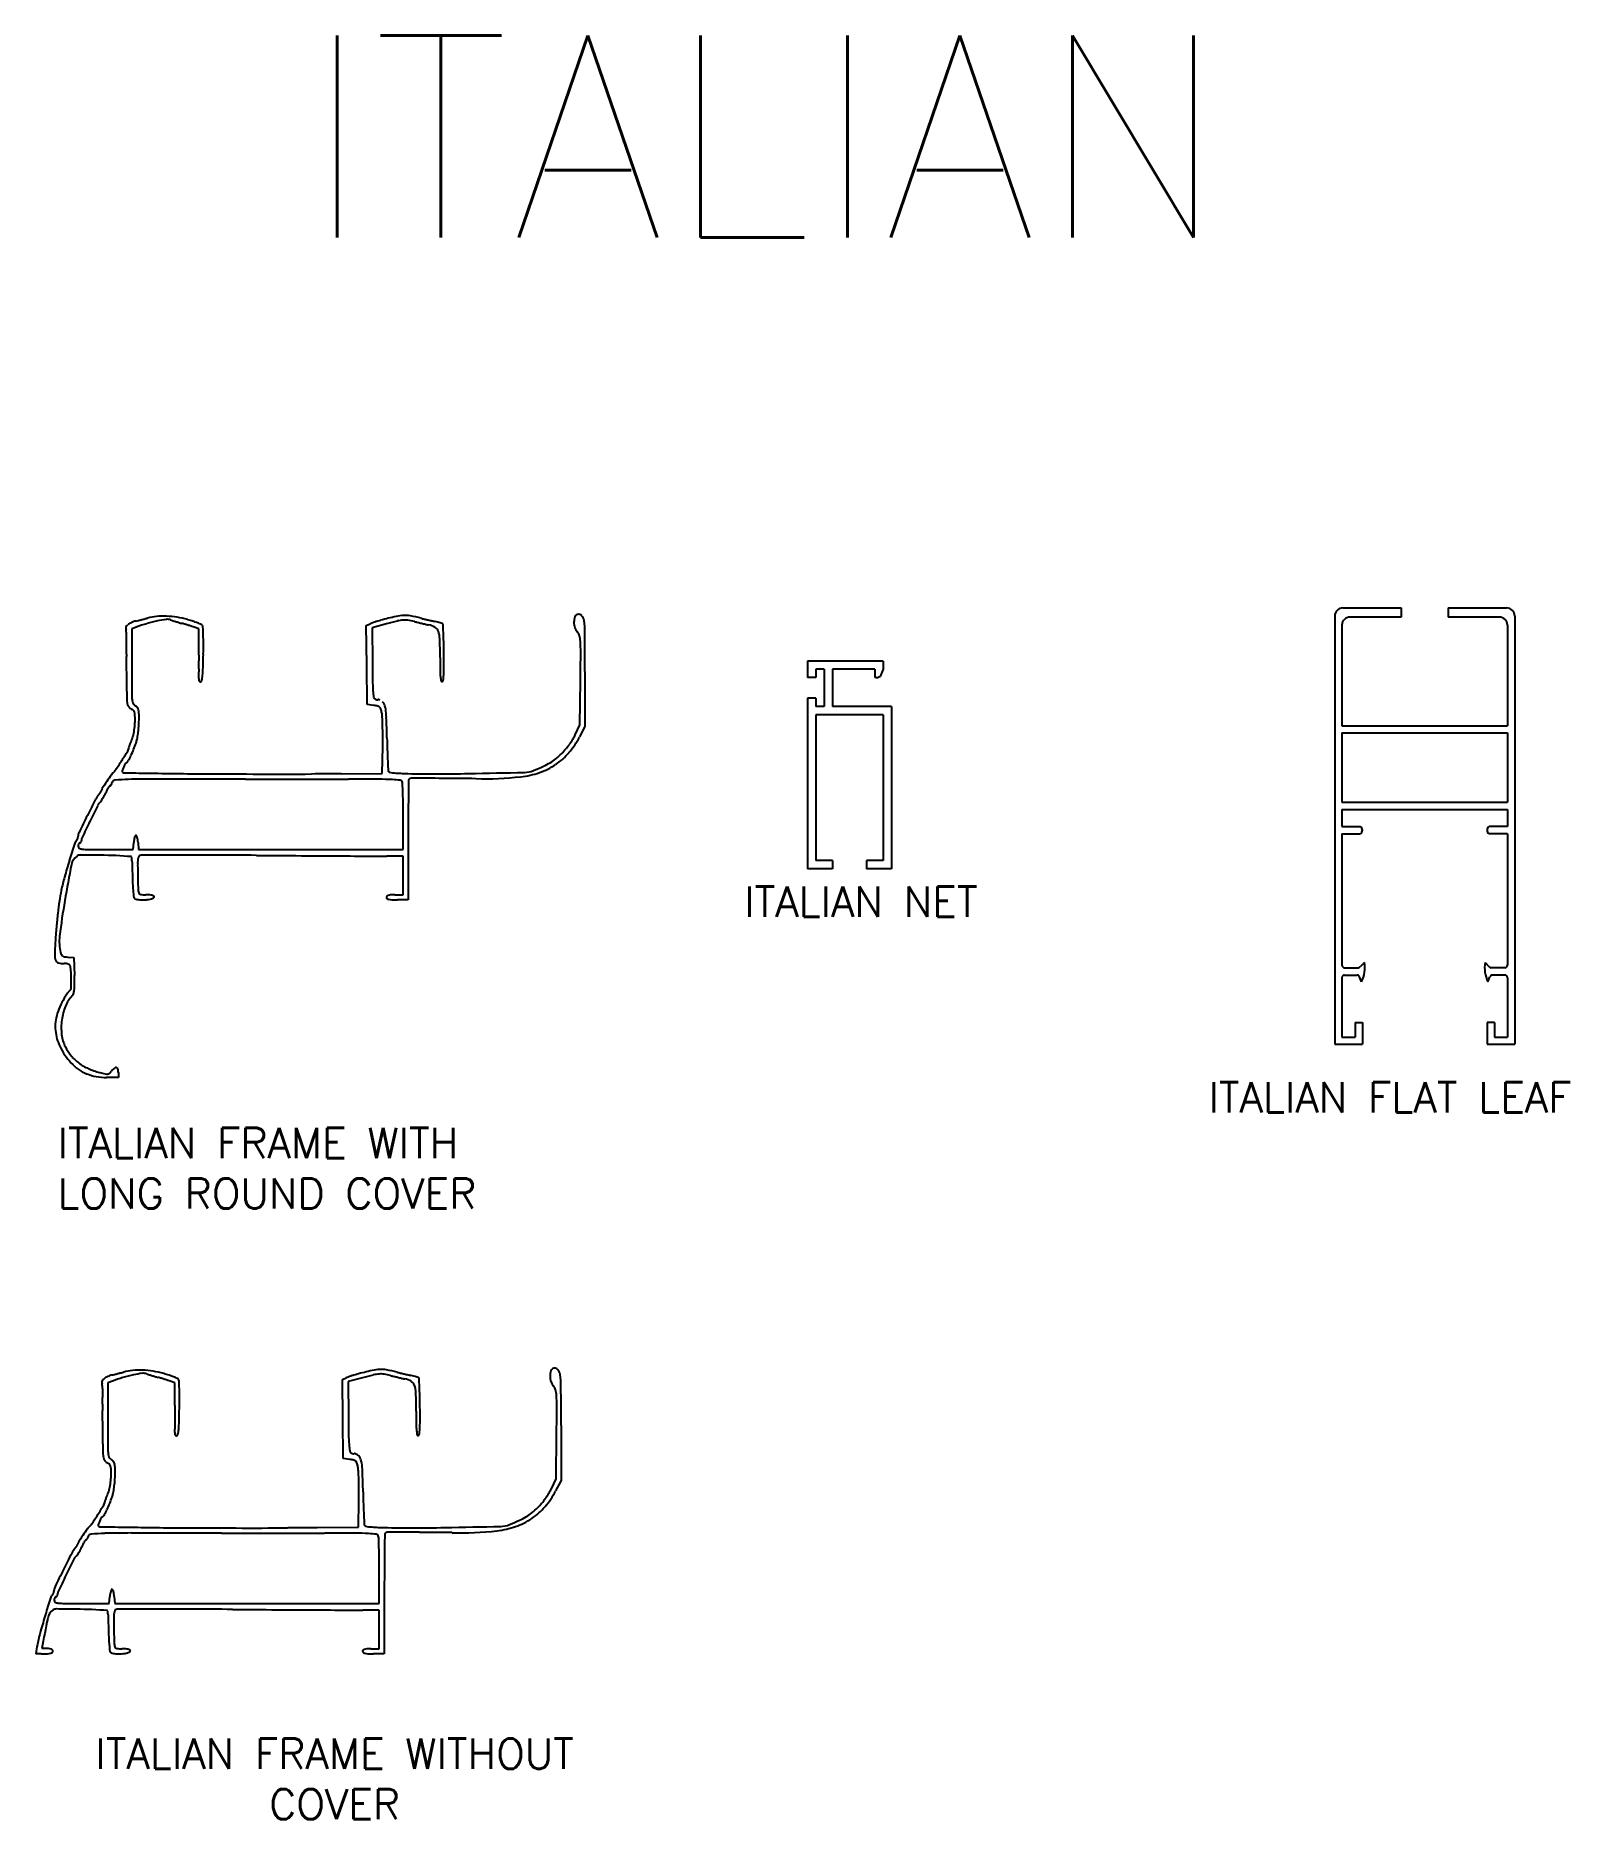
# Model space of a CAD drawing. Header units: millimetres. Extents: x -27371 to -844, y 11365 to 35579.
# Drawn here: x -9102.5 to -8881, y 14421.8 to 14679.3 of the extents above; entities that cross this region are included whole.
import ezdxf

# ---------------------------------------------------------------- set-up
doc = ezdxf.new("R2010")
doc.units = ezdxf.units.MM
doc.styles.add('Annotative', font='romans.shx')

msp = doc.modelspace()

# ---------------------------------------------------------------- texts
at = {"attachment_point": 1, "style": 'Annotative'}
for s, insert, char_height, width in [('ITALIAN ', (-9064, 14679.33), 29.141, 125.2838), ('ITALIAN NET', (-9000.23, 14556.48), 4.3687, 50.1369), ('ITALIAN FLAT LEAF', (-8933.2, 14528.24), 4.3687, 80.0299), ('ITALIAN FRAME WITH LONG ROUND COVER', (-9099.37, 14521.63), 4.3687, 80.0299), ('\\pxqc;ITALIAN FRAME WITHOUT COVER', (-9099.37, 14433.45), 4.3687, 80.0299)]:
    msp.add_mtext(s, dxfattribs=dict(at, insert=insert, char_height=char_height, width=width))

# ---------------------------------------------------------------- linework, layer by layer
for p, q in [((-9054.8, 14594.15), (-9054.25, 14594.4)), ((-9051.89, 14594.41), (-9053.94, 14593.85)), ((-8914.98, 14595.53), (-8914.98, 14533.7)), ((-8913.93, 14594.22), (-8913.93, 14579.7)), ((-8913.81, 14596.7), (-8905.38, 14596.7)), ((-8905.38, 14595.39), (-8912.76, 14595.39)), ((-8905.38, 14596.7), (-8905.38, 14595.39)), ((-8898.58, 14596.7), (-8898.58, 14595.39)), ((-8898.58, 14596.7), (-8890.16, 14596.7)), ((-8891.21, 14595.39), (-8898.58, 14595.39)), ((-8890.03, 14594.22), (-8890.03, 14579.7)), ((-8888.98, 14595.53), (-8888.98, 14533.7)), ((-9087.99, 14593.93), (-9088.66, 14593.69)), ((-9088.66, 14593.69), (-9088.66, 14590.57)), ((-9078.98, 14593.69), (-9079.65, 14593.93)), ((-9078.96, 14590.39), (-9078.98, 14593.69)), ((-9054.73, 14588.44), (-9054.8, 14594.15)), ((-9053.94, 14593.85), (-9053.92, 14588.81)), ((-9054.67, 14582.74), (-9054.73, 14588.44)), ((-9023.22, 14587.53), (-9023.22, 14579.6)), ((-8980.18, 14589.04), (-8991.08, 14589.04)), ((-8991.08, 14589.04), (-8991.08, 14586.64)), ((-8989.88, 14586.64), (-8991.08, 14586.64)), ((-8988.68, 14587.84), (-8989.88, 14587.84)), ((-8989.88, 14587.84), (-8989.88, 14586.64)), ((-8988.68, 14587.84), (-8988.68, 14582.49)), ((-8981.38, 14587.84), (-8987.48, 14587.84)), ((-8987.48, 14587.84), (-8987.48, 14582.49)), ((-8981.38, 14587.84), (-8981.38, 14586.64)), ((-8981.19, 14586.64), (-8981.38, 14586.64)), ((-8980.18, 14587.84), (-8980.58, 14586.82)), ((-8980.18, 14589.04), (-8980.18, 14587.84)), ((-9023.94, 14579.84), (-9023.87, 14586.25)), ((-9053.71, 14582.62), (-9054.67, 14582.74)), ((-8991.08, 14583.69), (-8991.08, 14559.04)), ((-8989.88, 14583.69), (-8991.08, 14583.69)), ((-8989.88, 14583.69), (-8989.88, 14582.49)), ((-8988.68, 14582.49), (-8989.88, 14582.49)), ((-8978.98, 14582.49), (-8987.48, 14582.49)), ((-8978.98, 14582.49), (-8978.98, 14559.04)), ((-9024.62, 14578.4), (-9023.94, 14579.84)), ((-9023.22, 14579.6), (-9024.01, 14578.07)), ((-8989.88, 14581.29), (-8989.88, 14560.24)), ((-8980.18, 14581.29), (-8989.88, 14581.29)), ((-8980.18, 14581.29), (-8980.18, 14560.24)), ((-8913.93, 14579.7), (-8890.03, 14579.7)), ((-9052.49, 14572.82), (-9052.42, 14576.71)), ((-8913.93, 14578.65), (-8913.93, 14568.65)), ((-8913.93, 14578.65), (-8890.03, 14578.65)), ((-8890.03, 14578.65), (-8890.03, 14568.65)), ((-9058.42, 14572.77), (-9052.49, 14572.82)), ((-8913.93, 14568.65), (-8890.03, 14568.65)), ((-9049.47, 14561.81), (-9049.47, 14566.51)), ((-8989.88, 14566.94), (-8989.88, 14560.24)), ((-8980.18, 14566.94), (-8980.18, 14560.24)), ((-8913.93, 14567.6), (-8913.93, 14565.15)), ((-8913.93, 14567.6), (-8890.03, 14567.6)), ((-8890.03, 14567.6), (-8890.03, 14565.15)), ((-8913.93, 14565.15), (-8911.28, 14565.15)), ((-8913.93, 14564.1), (-8913.93, 14545.13)), ((-8913.93, 14564.1), (-8911.28, 14564.1)), ((-8890.03, 14565.15), (-8892.69, 14565.15)), ((-8890.03, 14564.1), (-8892.69, 14564.1)), ((-8890.03, 14564.1), (-8890.03, 14545.13)), ((-9092.42, 14561.81), (-9088.44, 14561.81)), ((-9088.44, 14561.81), (-9088.37, 14562.84)), ((-9087.74, 14562.84), (-9087.66, 14561.81)), ((-9087.66, 14561.81), (-9068.57, 14561.81)), ((-9068.57, 14561.81), (-9049.47, 14561.81)), ((-9049.47, 14560.85), (-9051.83, 14560.86)), ((-9049.47, 14558.06), (-9049.47, 14560.85)), ((-9048.74, 14563.22), (-9048.74, 14554.56)), ((-8987.48, 14559.04), (-8991.08, 14559.04)), ((-8987.48, 14560.24), (-8989.88, 14560.24)), ((-8987.48, 14560.24), (-8987.48, 14559.04)), ((-8980.18, 14560.24), (-8982.58, 14560.24)), ((-8982.58, 14560.24), (-8982.58, 14559.04)), ((-8978.98, 14559.04), (-8982.58, 14559.04)), ((-9049.47, 14555.28), (-9049.47, 14558.06)), ((-9050.68, 14555.28), (-9049.47, 14555.28)), ((-9048.74, 14554.56), (-9050.31, 14554.56)), ((-9097.89, 14546.28), (-9097.01, 14546.21)), ((-9097.01, 14546.21), (-9096.94, 14543.63)), ((-8910.69, 14545.53), (-8911.3, 14544.87)), ((-8893.28, 14545.53), (-8892.67, 14544.87)), ((-8913.93, 14543.32), (-8913.93, 14534.75)), ((-8913.56, 14544.75), (-8911.58, 14544.75)), ((-8913.56, 14543.7), (-8911.75, 14543.7)), ((-8911.11, 14542.74), (-8911.4, 14543.46)), ((-8892.86, 14542.74), (-8892.57, 14543.46)), ((-8890.41, 14544.75), (-8892.39, 14544.75)), ((-8890.41, 14543.7), (-8892.21, 14543.7)), ((-8890.03, 14543.32), (-8890.03, 14534.75)), ((-8912.03, 14536.85), (-8912.03, 14534.75)), ((-8912.03, 14536.85), (-8910.98, 14536.85)), ((-8910.98, 14536.85), (-8910.98, 14533.7)), ((-8892.98, 14536.85), (-8892.98, 14533.7)), ((-8891.93, 14536.85), (-8892.98, 14536.85)), ((-8891.93, 14536.85), (-8891.93, 14534.75)), ((-8914.98, 14533.7), (-8910.98, 14533.7)), ((-8913.93, 14534.75), (-8912.03, 14534.75)), ((-8892.98, 14533.7), (-8888.98, 14533.7)), ((-8891.93, 14534.75), (-8890.03, 14534.75)), ((-9090.59, 14528.91), (-9092.28, 14528.91)), ((-9090.59, 14529.64), (-9090.59, 14528.91)), ((-9091.44, 14485.07), (-9092.11, 14484.83)), ((-9092.11, 14484.83), (-9092.11, 14481.71)), ((-9082.43, 14484.83), (-9083.1, 14485.07)), ((-9082.41, 14481.53), (-9082.43, 14484.83)), ((-9058.25, 14485.28), (-9057.7, 14485.54)), ((-9058.18, 14479.58), (-9058.25, 14485.28)), ((-9055.34, 14485.55), (-9057.39, 14484.99)), ((-9057.39, 14484.99), (-9057.37, 14479.95)), ((-9058.12, 14473.88), (-9058.18, 14479.58)), ((-9026.67, 14478.67), (-9026.67, 14470.73)), ((-9027.39, 14470.98), (-9027.32, 14477.39)), ((-9057.16, 14473.76), (-9058.12, 14473.88)), ((-9028.07, 14469.54), (-9027.39, 14470.98)), ((-9026.67, 14470.73), (-9027.46, 14469.21)), ((-9055.94, 14463.96), (-9055.88, 14467.85)), ((-9061.87, 14463.91), (-9055.94, 14463.96)), ((-9052.92, 14452.95), (-9052.92, 14457.65)), ((-9095.87, 14452.95), (-9091.9, 14452.95)), ((-9091.9, 14452.95), (-9091.82, 14453.98)), ((-9091.19, 14453.98), (-9091.11, 14452.95)), ((-9091.11, 14452.95), (-9072.02, 14452.95)), ((-9072.02, 14452.95), (-9052.92, 14452.95)), ((-9052.19, 14454.36), (-9052.19, 14445.69)), ((-9052.92, 14451.98), (-9055.28, 14451.99)), ((-9052.92, 14449.2), (-9052.92, 14451.98)), ((-9052.92, 14446.42), (-9052.92, 14449.2)), ((-9101.75, 14445.71), (-9102.52, 14445.71)), ((-9101.75, 14445.71), (-9100.8, 14445.71)), ((-9100.67, 14446.44), (-9101.62, 14446.45)), ((-9054.13, 14446.42), (-9052.92, 14446.42)), ((-9052.19, 14445.69), (-9053.76, 14445.69))]:
    msp.add_line(p, q)
for centre, radius, start, end in [((-9090.62, 14595.91), 2.16, 305.3084, 311.0629), ((-9088.29, 14593.23), 1.39, 120.1835, 131.0629), ((-9087.16, 14591.29), 3.64, 114.8759, 120.1835), ((-9087.05, 14591.05), 3.9, 109.6654, 114.8759), ((-9087.47, 14592.24), 2.64, 102.6864, 109.6654), ((-9092.23, 14613.39), 19.04, 282.6864, 283.7576), ((-9079.96, 14572.09), 23.27, 106.2571, 110.2053), ((-9100.58, 14647.49), 54.15, 283.7576, 284.2487), ((-9101.43, 14650.81), 57.57, 284.2487, 284.735), ((-9096.3, 14631.33), 37.43, 284.735, 285.4065), ((-9080.59, 14574.27), 21.01, 101.9933, 106.257), ((-9084.45, 14588.32), 7.18, 95.0973, 105.4066), ((-9084.1, 14584.33), 11.19, 87.7024, 95.0974), ((-9080.59, 14574.26), 21.02, 98.3658, 101.9933), ((-9084.16, 14582.82), 12.7, 80.7394, 87.7024), ((-9083.48, 14593.89), 1.17, 68.6724, 98.3659), ((-9080.93, 14600.41), 5.83, 248.6725, 251.6854), ((-9074.74, 14619.12), 25.53, 251.6854, 252.6913), ((-9073.87, 14621.9), 28.44, 252.6912, 253.6916), ((-9084.38, 14581.46), 14.08, 74.296, 80.7394), ((-9075.13, 14617.58), 23.95, 253.6916, 254.8297), ((-9088.3, 14569.03), 26.36, 73.7786, 74.8297), ((-9090.82, 14560.36), 35.38, 72.9357, 73.7786), ((-9085.36, 14577.95), 17.72, 71.7599, 74.296), ((-9083.48, 14583.68), 11.69, 68.2965, 71.7599), ((-9083.68, 14583.17), 12.24, 65.5752, 68.2964), ((-9078.78, 14593.96), 0.392, 32.8593, 65.5751), ((-9052.69, 14591.09), 3.66, 110.4436, 115.1455), ((-9049.3, 14581.99), 13.37, 108.6493, 110.4435), ((-9048.87, 14580.71), 14.72, 106.8758, 108.6492), ((-9049.85, 14583.94), 11.34, 104.7196, 106.8757), ((-9029.13, 14505.07), 92.9, 103.3, 104.7196), ((-9036.96, 14539.93), 56.49, 103.6879, 105.3146), ((-9049.09, 14589.53), 6.11, 92.9493, 103.3), ((-9049.06, 14589.6), 5.37, 94.538, 103.6879), ((-9049.24, 14591.84), 3.12, 81.374, 94.538), ((-9049.2, 14591.5), 4.13, 79.2997, 92.9493), ((-9050.23, 14585.31), 9.72, 75.7283, 81.374), ((-9053.35, 14569.53), 26.49, 75.84, 79.2997), ((-9037.58, 14635.03), 41.58, 255.7283, 256.3915), ((-9027.88, 14675.12), 82.82, 256.3916, 256.7876), ((-9035.52, 14640.17), 46.37, 255.8401, 256.4314), ((-9027.98, 14674.71), 82.4, 256.7876, 257.184), ((-9025.49, 14681.74), 89.13, 256.4314, 256.794), ((-9037.5, 14632.86), 39.49, 257.1841, 257.8714), ((-9025.75, 14680.64), 88, 256.794, 257.1575), ((-9046.46, 14591.13), 3.2, 59.888, 77.8714), ((-9036.29, 14634.42), 40.59, 257.1575, 257.8058), ((-9047.27, 14583.61), 11.39, 75.8266, 77.8058), ((-9046.34, 14587.28), 7.61, 73.1487, 75.8266), ((-9046.57, 14586.52), 8.4, 71.1366, 73.1488), ((-9043.93, 14594.24), 0.241, 45, 71.1367), ((-9043.88, 14594.29), 0.172, 2.6085, 45.0001), ((-9305.09, 14582.39), 261.65, 2.3532, 2.6085), ((-9022.63, 14594.71), 2.18, 161.2377, 180.8445), ((-9021.95, 14594.72), 2.87, 180.8445, 197.9008), ((-9024.15, 14595.21), 0.578, 40.0019, 159.8262), ((-9024.53, 14594.74), 1.18, 7.7284, 45.7924), ((-9037.09, 14593.03), 13.86, 0.3967, 7.7283), ((-8913.81, 14595.53), 1.17, 90, 180), ((-8912.76, 14594.22), 1.17, 90, 180), ((-8891.21, 14594.22), 1.17, 0, 90), ((-8890.16, 14595.53), 1.17, 0, 90), ((-9088.74, 14593.73), 0.781, 150.4975, 198.9317), ((-9091.3, 14593.09), 1.86, 3.0623, 12.168), ((-9076.29, 14592.25), 13.16, 177.4315, 179.5729), ((-9002.16, 14591.7), 87.29, 179.5728, 180.1022), ((-9092.97, 14593), 3.54, 357.4315, 3.0623), ((-9090.07, 14595.13), 1.21, 302.8412, 305.3083), ((-9089.94, 14563.24), 32.37, 72.0835, 72.9356), ((-9082.82, 14585.24), 9.25, 69.9187, 72.0835), ((-9078.86, 14593.91), 0.48, 2.682, 32.8594), ((-9155.8, 14590.31), 77.51, 1.8634, 2.682), ((-9123.88, 14591.34), 45.57, 0.2149, 1.8634), ((-9045.4, 14592.97), 1.07, 19.3648, 59.8881), ((-9047.75, 14592.14), 3.57, 1.6983, 19.3648), ((-9134.44, 14589.57), 90.3, 360, 1.6982), ((-9119.49, 14590.02), 75.89, 1.3425, 2.3532), ((-9184.97, 14588.48), 141.39, 0.7081, 1.3425), ((-9023.04, 14594.36), 1.71, 197.9007, 222.9733), ((-9025.18, 14592.37), 1.21, 14.4318, 42.9731), ((-9028.25, 14591.58), 4.38, 3.4883, 14.4318), ((-9046.68, 14590.46), 22.84, 359.6618, 3.4884), ((-9831.98, 14587.53), 808.76, 359.99996, 0.39667), ((-8991.69, 14591.72), 97.77, 180.1022, 180.6436), ((-8991.8, 14591.72), 97.65, 180.6436, 181.1854), ((-9219.48, 14585.93), 130.1, 359.5267, 1.6577), ((-8447.28, 14587.76), 641.38, 179.74869, 180.25131), ((-9301.86, 14588.58), 222.92, 0.1301, 0.4654), ((-9234.48, 14588.73), 155.53, 359.691, 0.1301), ((-9209.52, 14592.07), 131.22, 358.2629, 359.1061), ((-9155.7, 14591.23), 77.39, 359.1061, 0.2149), ((-8917.84, 14589.57), 126.31, 180.0001, 180.8208), ((-9188.67, 14588.44), 145.09, 359.9158, 0.7081), ((-9805.33, 14594.94), 781.51, 359.36325, 359.66187), ((-9084.14, 14586.95), 5.18, 355.2339, 359.369), ((-9077.26, 14586.38), 1.73, 175.2338, 183.4678), ((-9256.82, 14588.85), 177.88, 359.3691, 359.6909), ((-9086.79, 14587.77), 8.4, 349.5916, 354.4683), ((-9095.4, 14588.6), 17.05, 354.4684, 358.2629), ((-8816.29, 14590.08), 237.63, 180.3045, 180.9226), ((-9030.04, 14587.96), 14.1, 180.8208, 184.9381), ((-9038.75, 14587.21), 5.35, 184.9381, 191.3311), ((-9055.27, 14587.73), 11.68, 352.7268, 356.5327), ((-9063.86, 14588.25), 20.28, 356.5327, 359.9158), ((-8981.18, 14587.73), 1.09, 269.3357, 303.1171), ((-9046.25, 14584.93), 43.14, 180.1003, 182.0183), ((-9044.47, 14584.95), 44.19, 180, 181.5468), ((-9078.64, 14586.3), 0.343, 183.4677, 210.7143), ((-9078.8, 14586.2), 0.147, 210.7145, 257.4452), ((-9078.78, 14586.3), 0.256, 257.4452, 288.3943), ((-9078.78, 14586.3), 0.252, 288.3944, 349.5916), ((-9024.98, 14586.72), 28.91, 180.9226, 183.8383), ((-9038.07, 14585.84), 15.79, 183.8383, 187.2531), ((-9043.88, 14586.18), 0.118, 191.3311, 288.7594), ((-9043.92, 14586.29), 0.229, 288.7594, 352.7269), ((-9086.42, 14583.52), 2.94, 182.0183, 195.6563), ((-9088.39, 14582.96), 0.892, 195.6563, 225.4363), ((-9088.19, 14583.16), 1.17, 225.4363, 249.7481), ((-9085.74, 14583.83), 2.9, 181.5468, 192.8307), ((-9088.76, 14581.62), 0.477, 38.5479, 69.7482), ((-9087.66, 14583.4), 0.933, 192.8307, 216.56), ((-9087.45, 14583.55), 1.19, 216.56, 236.2942), ((-9088.95, 14581.47), 0.711, 15.3938, 38.5479), ((-9090.15, 14581.14), 1.96, 2.9217, 15.3937), ((-9088.8, 14581.53), 1.24, 37.4081, 56.2942), ((-9088.5, 14581.76), 0.854, 12.4726, 37.4081), ((-9090.2, 14581.38), 2.59, 0.4887, 12.4727), ((-9128.01, 14581.06), 40.41, 358.873, 0.4887), ((-9053.37, 14583.89), 0.369, 187.2531, 238.2826), ((-9054.43, 14576.93), 5.74, 77.062, 82.8032), ((-9053, 14584.49), 1.07, 238.2824, 246.4368), ((-9053.09, 14584.28), 0.847, 246.4368, 256.1319), ((-9053.14, 14584.07), 0.631, 256.1317, 266.9635), ((-9053.17, 14583.57), 0.131, 266.9636, 301.7176), ((-9053.28, 14581.93), 0.605, 47.0749, 77.0619), ((-9053.05, 14583.38), 0.0996, 71.3161, 121.7175), ((-9053.46, 14582.17), 1.38, 63.9135, 71.3161), ((-9053.28, 14581.92), 0.611, 17.3023, 47.0748), ((-9058.34, 14580.35), 5.91, 11.676, 17.3022), ((-9056.23, 14580.78), 3.76, 2.7421, 11.676), ((-9053.03, 14582.41), 0.937, 20.6782, 51.6381), ((-9054.78, 14581.75), 2.81, 7.0283, 20.6781), ((-9065.56, 14580.42), 13.67, 2.0209, 7.0282), ((-9096.89, 14580.46), 8.71, 347.9181, 354.1321), ((-9097.58, 14580.53), 9.4, 354.1321, 360), ((-9102.17, 14580.53), 13.99, 360, 2.9217), ((-9104.17, 14580.85), 16.58, 352.0893, 355.1343), ((-9100.22, 14580.52), 12.61, 355.1344, 358.8729), ((-9111.64, 14578.13), 59.23, 1.5477, 2.7422), ((-9113.51, 14578.08), 61.09, 0.1721, 1.5476), ((-9420.99, 14567.88), 369.32, 1.561, 2.0209), ((-9089.69, 14576.32), 0.547, 327.9842, 360), ((-9088.57, 14576.32), 0.577, 167.1926, 180), ((-9086.87, 14575.93), 2.32, 162.6325, 167.1927), ((-9086.57, 14575.84), 2.63, 158.1735, 162.6326), ((-9086.9, 14575.97), 2.27, 153.1971, 158.1735), ((-9094.11, 14579.61), 5.8, 333.1971, 341.4185), ((-9102.63, 14582.06), 15.38, 334.3186, 337.902), ((-9096.13, 14580.29), 7.94, 341.4184, 347.9181), ((-9104, 14582.62), 16.86, 337.9021, 341.2472), ((-9092.19, 14578.61), 4.39, 341.2472, 348.9954), ((-9102.66, 14580.64), 15.06, 348.9955, 352.0892), ((-9130.07, 14578.03), 77.66, 359.023, 0.1721), ((-8737.92, 14586.49), 314.01, 181.561, 181.8979), ((-9032.73, 14581.94), 8.76, 314.5427, 319.9337), ((-9035.7, 14584.44), 12.65, 319.9337, 324.0294), ((-9034.52, 14583.5), 11.83, 319.4499, 332.6397), ((-9035.27, 14584.14), 12.12, 324.0294, 328.1872), ((-9030.4, 14581.11), 6.38, 328.1873, 334.9055), ((-9166.21, 14623.32), 90.34, 326.4149, 327.4059), ((-9226.02, 14661.56), 161.33, 327.4058, 327.9843), ((-9085.92, 14571.97), 4.29, 156.7398, 163.4998), ((-9086.34, 14572.14), 3.84, 148.8516, 156.7397), ((-9088.88, 14573.68), 0.872, 125.1252, 148.8515), ((-9089.84, 14575.04), 0.789, 305.1252, 331.3843), ((-9103.25, 14582.36), 16.07, 331.3842, 334.3185), ((-8888.92, 14581.49), 162.92, 181.898, 182.4485), ((-7923.47, 14622.77), 1129.25, 182.44848, 182.51907), ((-9044.78, 14607.9), 37.44, 292.1583, 294.5703), ((-9032.95, 14582.22), 9.81, 288.8457, 304.0724), ((-9033.17, 14582.5), 9.52, 294.5702, 301.2484), ((-9031.85, 14580.33), 6.98, 301.2483, 309.331), ((-9032.85, 14582.08), 9.64, 304.0725, 319.4498), ((-9035.37, 14584.63), 12.54, 309.331, 314.5426), ((-8992.35, 14504.85), 120.18, 146.2404, 146.8323), ((-9040.59, 14537.09), 62.16, 145.1486, 146.2404), ((-9091.8, 14571.12), 0.113, 270, 314.9232), ((-9092.19, 14571.5), 0.656, 314.9231, 327.183), ((-9092.45, 14571.68), 0.971, 327.183, 337.618), ((-9090.13, 14571.59), 1.79, 131.0064, 145.1485), ((-9092.89, 14571.86), 1.45, 337.6181, 345.345), ((-9091.04, 14571.37), 0.471, 94.7661, 165.345), ((-9092.61, 14574.45), 1.99, 311.0064, 326.4149), ((-9088.26, 14538.1), 33.85, 91.4408, 94.766), ((-9089.84, 14573.13), 0.205, 163.4999, 224.9753), ((-9089.83, 14573.14), 0.226, 224.9752, 268.8879), ((-9016.45, 18352.79), 3780.59, 268.88786, 268.94125), ((-9085.42, 14425.25), 146.75, 89.9518, 91.4408), ((-9077.25, 15063.14), 490.37, 268.9412, 269.4033), ((-9094.57, 3548.82), 11023.18, 89.883981, 89.951819), ((-9072.51, 15518.6), 945.86, 269.40327, 269.68586), ((-9067.74, 15881.08), 1308.36, 269.56406, 270.22088), ((-9069.67, 17165.78), 2593.81, 269.9431, 270.17709), ((-9001.82, 8302.85), 6270.17, 90.538133, 90.556238), ((-9057.36, 15394.62), 822.65, 269.70047, 270.00001), ((-8955.11, 3329.54), 11243.7, 90.526434, 90.538122), ((-9057.35, 13723.54), 848.43, 89.70441, 90.00006), ((-9053.21, 14527.69), 44.28, 87.1701, 89.7045), ((-9051.54, 14573.14), 0.0894, 182.5191, 230.6617), ((-9051.21, 14573.55), 0.622, 230.6615, 263.6399), ((-9048.83, 14594.85), 22.05, 263.6399, 266.1519), ((-9051.82, 14555.74), 16.19, 83.1954, 87.1702), ((-9049.01, 14592.26), 19.45, 266.1519, 268.8351), ((-9049.94, 14571.47), 0.352, 20.9936, 83.1954), ((-9050.45, 14571.27), 0.896, 2.1146, 20.9936), ((-9219.56, 14565.03), 170.12, 1.6556, 2.1146), ((-9044.59, 14725.73), 153, 268.1964, 271.7147), ((-5606.66, 14529.67), 3442.28, 179.29721, 179.33915), ((-9048.54, 14571.89), 0.141, 134.898, 179.2973), ((-9048.32, 14571.67), 0.452, 89.6762, 134.8979), ((-9059.61, 12575.23), 1996.93, 89.54253, 89.67615), ((-9066.18, 11752.22), 2819.96, 89.44692, 89.54249), ((-9067.33, 16202.79), 1630.22, 270.9601, 271.24383), ((-9037.46, 14612.45), 40.42, 267.881, 277.0726), ((-9033.87, 14584.92), 12.67, 276.2704, 288.8457), ((-9032.02, 14576.56), 3.61, 271.2439, 292.1582), ((-8947.68, 14492.93), 164.83, 152.4839, 153.3988), ((-9090.65, 14567.4), 3.62, 138.2218, 152.484), ((-9092.49, 14567.67), 1.21, 130.5945, 153.7496), ((-9095.12, 14571.4), 2.37, 318.2217, 323.2098), ((-9094.01, 14569.44), 1.12, 310.5946, 327.949), ((-9094.82, 14571.17), 2, 323.2098, 328.8821), ((-9094.54, 14571), 1.67, 328.882, 334.6159), ((-9110.85, 14579.99), 20.99, 327.949, 330.0072), ((-9093.23, 14570.38), 0.221, 334.616, 0.0001), ((-9092.61, 14570.38), 0.4, 146.8323, 179.9999), ((-9107.77, 14578.21), 17.43, 330.0072, 332.4972), ((-9094.69, 14571.4), 2.69, 332.4971, 342.4045), ((-9091.01, 14570.23), 1.17, 153.8557, 162.4044), ((-9091.3, 14570.37), 0.845, 142.9374, 153.8557), ((-9091.5, 14570.53), 0.589, 130.1992, 142.9374), ((-9091.8, 14570.88), 0.125, 90, 130.1993), ((-9142.39, 14567.26), 92.92, 0.6674, 1.6557), ((-8654.94, 14564.83), 393.8, 179.3391, 179.7496), ((-8859.55, 14448.79), 263.39, 153.3989, 153.9913), ((-8761.27, 14404.57), 370.41, 154.1811, 154.5806), ((-8787.67, 14417.34), 341.08, 153.7495, 154.1811), ((-9206.4, 14566.51), 156.93, 0.0001, 0.6674), ((-8286.84, 14563.23), 761.9, 179.74953, 180.00003), ((-9097.59, 14563.79), 1.2, 332.8039, 341.0042), ((-9097.66, 14563.82), 1.27, 341.0042, 349.0303), ((-9097.26, 14563.74), 0.859, 349.0302, 359.8019), ((-9095.13, 14563.73), 1.27, 153.9914, 179.8019), ((-9094.9, 14563.13), 1.02, 154.5806, 179.9999), ((-9085.88, 14562.84), 2.47, 162.8996, 170.8099), ((-9086.61, 14563.07), 1.71, 154.2329, 162.8997), ((-9088.05, 14563.76), 0.109, 90, 154.233), ((-9088.05, 14563.76), 0.109, 25.767, 90), ((-9089.49, 14563.07), 1.71, 17.1003, 25.7671), ((-9090.22, 14562.84), 2.47, 9.1901, 17.1004), ((-8911.6, 14564.62), 0.618, 302.1469, 58.588), ((-8892.36, 14564.62), 0.618, 121.412, 237.8531), ((-8945.06, 14513.39), 159.64, 162.0534, 162.9317), ((-9095.44, 14559.29), 1.94, 124.8113, 168.5232), ((-9095.47, 14562.11), 1.53, 138.0043, 162.0534), ((-9097.01, 14563.5), 0.543, 318.0043, 332.8038), ((-9096.08, 14560.22), 0.815, 89.5111, 124.8113), ((-9095.43, 14562.3), 0.971, 169.0012, 180), ((-9096.08, 14562.3), 0.321, 180.0001, 238.0128), ((-9095.78, 14562.37), 0.61, 153.435, 169.0012), ((-9095.99, 14562.47), 0.376, 133.2722, 153.4349), ((-9096.16, 14562.65), 0.135, 90.0001, 133.2723), ((-9095.72, 14562.87), 0.995, 238.0129, 263.0648), ((-9096.16, 14562.95), 0.172, 270, 302.3937), ((-9098.59, 14266.85), 294.19, 88.9542, 89.5111), ((-9096.21, 14563.04), 0.276, 302.3936, 325.1668), ((-9096.29, 14563.1), 0.371, 325.1668, 344.4773), ((-9096.41, 14563.13), 0.497, 344.4774, 0), ((-9094.88, 14569.77), 7.94, 263.0648, 269.5474), ((-9092.42, 14881.28), 319.47, 269.5474, 270), ((-9093.73, 14500.04), 60.96, 85.258, 89.5139), ((-9089.33, 14560.58), 0.672, 6.2977, 17.7947), ((-9083.88, 14562.52), 4.5, 170.8099, 175.8617), ((-9092.23, 14562.52), 4.5, 4.1383, 9.1901), ((-9086.48, 14560.25), 1.29, 155.2041, 171.9089), ((-9087.37, 14560.66), 0.313, 107.5284, 155.2041), ((-9087.15, 14559.99), 1.02, 90.0767, 107.5284), ((-9077.26, 7167.51), 7393.5, 90.039592, 90.07672), ((-9081.53, 13348.09), 1212.93, 89.78476, 90.03961), ((-9085.59, 12266.11), 2294.92, 89.62668, 89.78482), ((-8694.12, 72358.6), 57798.85, 269.6267619, 269.633179), ((-8824.59, 51984.14), 37423.98, 269.633208, 269.642146), ((-8752.04, 63602.85), 49042.91, 269.64217, 269.6479), ((-9047.9, 15458.47), 897.62, 269.64792, 269.74967), ((-9021.47, 14536.85), 79.7, 162.9316, 164.7263), ((-8931.79, 14526.07), 168.93, 168.5232, 170.3264), ((-9094.42, 14560.02), 5.79, 1.584, 6.2977), ((-8737.25, 14569.9), 351.51, 181.584, 181.9853), ((-9083.11, 14559.78), 4.7, 171.909, 179.6828), ((-9038.06, 14559.53), 49.74, 179.6829, 181.0587), ((-8781.63, 14564.26), 306.22, 181.0587, 181.5235), ((-9073.67, 14550.58), 25.71, 168.0967, 171.4574), ((-9065.27, 14548.81), 34.3, 164.7263, 168.0966), ((-9029.74, 14559.76), 58.86, 181.9852, 183.49), ((-9042.7, 14558.97), 45.86, 183.49, 184.8156), ((-9085.98, 14556.17), 1.76, 181.5235, 199.547), ((-9045.97, 14546.42), 53.73, 171.4574, 173.394), ((-8988.09, 14535.66), 111.82, 170.3264, 172.9807), ((-9087.72, 14555.18), 0.685, 184.8155, 211.7175), ((-9087.98, 14555.02), 0.382, 211.7175, 261.2901), ((-9087.04, 14561.14), 6.58, 261.2902, 267.5316), ((-9087.3, 14555.7), 0.362, 199.5471, 260.1735), ((-9086.62, 14559.64), 4.36, 260.1736, 270), ((-9087.05, 14560.89), 6.33, 267.5316, 274.8019), ((-9086.62, 14548.65), 6.64, 83.4764, 90), ((-9086.86, 14558.6), 4.03, 274.8019, 285.0039), ((-9085.96, 14554.38), 0.868, 54.266, 83.4764), ((-9086.09, 14555.72), 1.05, 285.0039, 307.4466), ((-9085.52, 14554.98), 0.12, 307.4466, 54.266), ((-9051.65, 14554.92), 0.241, 134.6951, 180.0001), ((-9051.66, 14554.92), 0.223, 180, 232.2525), ((-9051.49, 14554.76), 0.458, 106.6993, 134.6951), ((-9051.43, 14555.22), 0.609, 232.2524, 257.0054), ((-9051.19, 14553.74), 1.52, 93.2239, 106.6992), ((-9051.03, 14556.95), 2.38, 257.0054, 267.8411), ((-9050.68, 14544.7), 10.58, 90, 93.224), ((-9050.31, 14575.91), 21.35, 267.8411, 269.9999), ((-9014.66, 14543.4), 85.18, 175.1638, 176.6211), ((-9034.03, 14545.04), 65.74, 173.394, 175.1638), ((-9044.22, 14545.15), 55.57, 176.6211, 178.5849), ((-9092.62, 14548.53), 6.5, 172.9807, 194.0893), ((-9098.04, 14546.48), 1.73, 178.585, 202.6468), ((-9099.12, 14546.03), 0.572, 202.6469, 255.609), ((-9098.41, 14548.79), 3.43, 255.6089, 269.7209), ((-9097.72, 14547.25), 1.24, 194.0893, 209.0388), ((-9098.34, 14546.91), 0.535, 209.0388, 237.1084), ((-9098.19, 14547.14), 0.804, 237.1084, 258.7402), ((-9098.43, 14543.35), 2.02, 81.2049, 89.7208), ((-9097.55, 14550.35), 4.08, 258.7402, 265.2347), ((-9098.35, 14543.89), 1.47, 70.4252, 81.2049), ((-8915.22, 14544.78), 4.59, 333.5362, 9.3926), ((-8888.75, 14544.78), 4.59, 170.6074, 206.4638), ((-9098.2, 14544.3), 1.03, 57.9196, 70.4252), ((-9097.77, 14544.99), 0.219, 18.3803, 57.9196), ((-9099.93, 14544.27), 2.5, 2.9561, 18.3804), ((-9125.97, 14542.93), 28.57, 0.3706, 2.9562), ((-9155.45, 14542.74), 58.06, 359.0428, 0.3707), ((-9153.91, 14542.12), 57, 0.1662, 1.5216), ((-8913.56, 14545.13), 0.379, 180, 270), ((-8913.56, 14543.32), 0.379, 90, 180), ((-8911.75, 14543.32), 0.379, 21.9619, 90), ((-8911.58, 14545.13), 0.379, 270, 317.1171), ((-8892.39, 14545.13), 0.379, 222.8829, 270), ((-8892.21, 14543.32), 0.379, 90, 158.0381), ((-8890.41, 14545.13), 0.379, 270, 0), ((-8890.41, 14543.32), 0.379, 0, 90), ((-9089.68, 14535.07), 10.19, 146.8476, 162.4913), ((-9090.57, 14535.65), 9.13, 144.6568, 146.8475), ((-9094.08, 14537.53), 4.47, 135, 157.8419), ((-9091.9, 14536.59), 7.51, 142.1198, 144.6568), ((-9092.38, 14536.97), 6.9, 139.7874, 142.1199), ((-9097.2, 14541.04), 0.583, 125.5439, 139.7874), ((-9097.72, 14541.77), 0.315, 305.544, 359.0428), ((-9097.76, 14541.21), 0.739, 315, 343.3793), ((-9099.68, 14541.78), 2.74, 343.3793, 354.0945), ((-9104.37, 14542.26), 7.45, 354.0945, 0.1662), ((-9093.32, 14536.22), 6.38, 162.4913, 184.7147), ((-9090.59, 14536.1), 8.24, 157.8419, 172.2819), ((-9093.3, 14536.22), 6.39, 184.7147, 206.9056), ((-9090.34, 14536.07), 8.49, 172.282, 186.5312), ((-9093.55, 14535.7), 5.26, 186.5312, 206.9241), ((-9089.85, 14537.98), 10.27, 206.9056, 222.4629), ((-9092.24, 14536.37), 6.73, 206.924, 219.9635), ((-9092.66, 14535.4), 6.46, 222.463, 234.8732), ((-9092.37, 14536.26), 6.56, 219.9635, 233.2638), ((-9092.76, 14535.26), 6.29, 234.8733, 247.5253), ((-9091.96, 14536.81), 7.25, 233.2639, 245.851), ((-9090.76, 14539.47), 10.17, 245.851, 255.625), ((-9088.83, 14527.62), 3.51, 131.36, 141.0011), ((-9090.92, 14529.99), 0.349, 78.876, 131.36), ((-9090.9, 14530.09), 0.252, 13.3818, 78.8761), ((-9092.78, 14529.64), 2.19, 359.9999, 13.3818), ((-9092.59, 14535.65), 6.71, 247.5253, 259.7425), ((-9092.28, 14537.39), 8.48, 259.7425, 270), ((-9087.47, 14552.32), 23.43, 255.6249, 257.6765), ((-9092.24, 14530.49), 1.09, 257.6764, 276.7286), ((-9092.17, 14529.9), 0.487, 276.7285, 310.2861), ((-9093.32, 14531.26), 2.27, 310.2861, 321.0011), ((-9104.04, 14538.63), 54.15, 283.7576, 284.2487), ((-9104.88, 14541.95), 57.57, 284.2487, 284.735), ((-9099.75, 14522.46), 37.43, 284.735, 285.4065), ((-9087.9, 14479.46), 7.18, 95.0973, 105.4066), ((-9087.55, 14475.47), 11.19, 87.7024, 95.0974), ((-9084.04, 14465.4), 21.02, 98.3658, 101.9933), ((-9087.61, 14473.96), 12.7, 80.7394, 87.7024), ((-9086.93, 14485.03), 1.17, 68.6724, 98.3659), ((-9084.38, 14491.55), 5.83, 248.6725, 251.6854), ((-9087.83, 14472.6), 14.08, 74.296, 80.7394), ((-9088.82, 14469.09), 17.72, 71.7599, 74.296), ((-9053.3, 14475.08), 11.34, 104.7196, 106.8757), ((-9032.58, 14396.2), 92.9, 103.3, 104.7196), ((-9052.54, 14480.66), 6.11, 92.9493, 103.3), ((-9052.51, 14480.74), 5.37, 94.538, 103.6879), ((-9052.69, 14482.98), 3.12, 81.374, 94.538), ((-9052.65, 14482.64), 4.13, 79.2997, 92.9493), ((-9053.68, 14476.45), 9.72, 75.7283, 81.374), ((-9056.8, 14460.67), 26.49, 75.84, 79.2997), ((-9038.97, 14531.31), 46.37, 255.8401, 256.4314), ((-9028.94, 14572.88), 89.13, 256.4314, 256.794), ((-9029.2, 14571.78), 88, 256.794, 257.1575), ((-9026.08, 14485.85), 2.18, 161.2377, 180.8445), ((-9027.6, 14486.35), 0.578, 40.0019, 159.8262), ((-9027.98, 14485.87), 1.18, 7.7284, 45.7924), ((-9092.19, 14484.87), 0.781, 150.4975, 198.9317), ((-9094.75, 14484.23), 1.86, 3.0623, 12.168), ((-9079.74, 14483.39), 13.16, 177.4315, 179.5729), ((-9005.61, 14482.84), 87.29, 179.5728, 180.1022), ((-9096.42, 14484.14), 3.54, 357.4315, 3.0623), ((-9093.52, 14486.27), 1.21, 302.8412, 305.3083), ((-9094.07, 14487.05), 2.16, 305.3084, 311.0629), ((-9091.74, 14484.37), 1.39, 120.1835, 131.0629), ((-9090.61, 14482.43), 3.64, 114.8759, 120.1835), ((-9090.5, 14482.19), 3.9, 109.6654, 114.8759), ((-9090.92, 14483.38), 2.64, 102.6864, 109.6654), ((-9095.69, 14504.53), 19.04, 282.6864, 283.7576), ((-9083.41, 14463.23), 23.27, 106.2571, 110.2053), ((-9084.04, 14465.41), 21.01, 101.9933, 106.257), ((-9078.19, 14510.26), 25.53, 251.6854, 252.6913), ((-9077.32, 14513.04), 28.44, 252.6912, 253.6916), ((-9078.58, 14508.72), 23.95, 253.6916, 254.8297), ((-9091.75, 14460.17), 26.36, 73.7786, 74.8297), ((-9094.27, 14451.5), 35.38, 72.9357, 73.7786), ((-9093.39, 14454.38), 32.37, 72.0835, 72.9356), ((-9086.27, 14476.38), 9.25, 69.9187, 72.0835), ((-9086.93, 14474.82), 11.69, 68.2965, 71.7599), ((-9087.13, 14474.31), 12.24, 65.5752, 68.2964), ((-9082.23, 14485.1), 0.392, 32.8593, 65.5751), ((-9082.31, 14485.05), 0.48, 2.682, 32.8594), ((-9159.25, 14481.44), 77.51, 1.8634, 2.682), ((-9127.33, 14482.48), 45.57, 0.2149, 1.8634), ((-9056.14, 14482.22), 3.66, 110.4436, 115.1455), ((-9052.75, 14473.13), 13.37, 108.6493, 110.4435), ((-9052.32, 14471.85), 14.72, 106.8758, 108.6492), ((-9040.42, 14431.06), 56.49, 103.6879, 105.3146), ((-9041.04, 14526.17), 41.58, 255.7283, 256.3915), ((-9031.33, 14566.26), 82.82, 256.3916, 256.7876), ((-9031.43, 14565.84), 82.4, 256.7876, 257.184), ((-9040.95, 14524), 39.49, 257.1841, 257.8714), ((-9049.91, 14482.27), 3.2, 59.888, 77.8714), ((-9039.74, 14525.56), 40.59, 257.1575, 257.8058), ((-9050.72, 14474.75), 11.39, 75.8266, 77.8058), ((-9048.85, 14484.1), 1.07, 19.3648, 59.8881), ((-9049.79, 14478.42), 7.61, 73.1487, 75.8266), ((-9051.2, 14483.28), 3.57, 1.6983, 19.3648), ((-9050.02, 14477.66), 8.4, 71.1366, 73.1488), ((-9047.38, 14485.38), 0.241, 45, 71.1367), ((-9047.33, 14485.43), 0.172, 2.6085, 45.0001), ((-9308.54, 14473.53), 261.65, 2.3532, 2.6085), ((-9122.94, 14481.16), 75.89, 1.3425, 2.3532), ((-9025.4, 14485.86), 2.87, 180.8445, 197.9008), ((-9026.49, 14485.5), 1.71, 197.9007, 222.9733), ((-9028.63, 14483.51), 1.21, 14.4318, 42.9731), ((-9031.7, 14482.72), 4.38, 3.4883, 14.4318), ((-9040.55, 14484.17), 13.86, 0.3967, 7.7283), ((-9835.43, 14478.67), 808.76, 359.99996, 0.39667), ((-8995.14, 14482.86), 97.77, 180.1022, 180.6436), ((-8995.25, 14482.85), 97.65, 180.6436, 181.1854), ((-8450.73, 14478.9), 641.38, 179.74869, 180.25131), ((-9305.31, 14479.72), 222.92, 0.1301, 0.4654), ((-9212.98, 14483.2), 131.22, 358.2629, 359.1061), ((-9159.15, 14482.36), 77.39, 359.1061, 0.2149), ((-9137.89, 14480.71), 90.3, 360, 1.6982), ((-9188.42, 14479.62), 141.39, 0.7081, 1.3425), ((-9192.12, 14479.58), 145.09, 359.9158, 0.7081), ((-9050.13, 14481.6), 22.84, 359.6618, 3.4884), ((-9808.78, 14486.07), 781.51, 359.36325, 359.66187), ((-9222.93, 14477.07), 130.1, 359.5267, 1.6577), ((-9260.28, 14479.99), 177.88, 359.3691, 359.6909), ((-9237.93, 14479.87), 155.53, 359.691, 0.1301), ((-9098.85, 14479.74), 17.05, 354.4684, 358.2629), ((-8819.74, 14481.22), 237.63, 180.3045, 180.9226), ((-8921.29, 14480.71), 126.31, 180.0001, 180.8208), ((-9033.49, 14479.1), 14.1, 180.8208, 184.9381), ((-9067.31, 14479.39), 20.28, 356.5327, 359.9158), ((-9049.7, 14476.07), 43.14, 180.1003, 182.0183), ((-9047.92, 14476.09), 44.19, 180, 181.5468), ((-9087.59, 14478.09), 5.18, 355.2339, 359.369), ((-9080.71, 14477.52), 1.73, 175.2338, 183.4678), ((-9082.09, 14477.43), 0.343, 183.4677, 210.7143), ((-9082.25, 14477.33), 0.147, 210.7145, 257.4452), ((-9082.23, 14477.44), 0.256, 257.4452, 288.3943), ((-9082.23, 14477.44), 0.252, 288.3944, 349.5916), ((-9090.24, 14478.91), 8.4, 349.5916, 354.4683), ((-9028.44, 14477.85), 28.91, 180.9226, 183.8383), ((-9041.52, 14476.98), 15.79, 183.8383, 187.2531), ((-9042.2, 14478.35), 5.35, 184.9381, 191.3311), ((-9047.33, 14477.32), 0.118, 191.3311, 288.7594), ((-9047.37, 14477.42), 0.229, 288.7594, 352.7269), ((-9058.72, 14478.87), 11.68, 352.7268, 356.5327), ((-9089.87, 14474.66), 2.94, 182.0183, 195.6563), ((-9091.84, 14474.1), 0.892, 195.6563, 225.4363), ((-9091.64, 14474.3), 1.17, 225.4363, 249.7481), ((-9089.19, 14474.97), 2.9, 181.5468, 192.8307), ((-9092.21, 14472.76), 0.477, 38.5479, 69.7482), ((-9091.11, 14474.53), 0.933, 192.8307, 216.56), ((-9090.9, 14474.69), 1.19, 216.56, 236.2942), ((-9092.25, 14472.67), 1.24, 37.4081, 56.2942), ((-9091.95, 14472.9), 0.854, 12.4726, 37.4081), ((-9056.82, 14475.03), 0.369, 187.2531, 238.2826), ((-9057.88, 14468.06), 5.74, 77.062, 82.8032), ((-9056.45, 14475.62), 1.07, 238.2824, 246.4368), ((-9056.54, 14475.42), 0.847, 246.4368, 256.1319), ((-9056.59, 14475.21), 0.631, 256.1317, 266.9635), ((-9056.62, 14474.71), 0.131, 266.9636, 301.7176), ((-9056.73, 14473.07), 0.605, 47.0749, 77.0619), ((-9056.5, 14474.52), 0.0996, 71.3161, 121.7175), ((-9056.91, 14473.31), 1.38, 63.9135, 71.3161), ((-9056.73, 14473.06), 0.611, 17.3023, 47.0748), ((-9056.7, 14473.43), 1.18, 22.2723, 70.4839), ((-9061.79, 14471.49), 5.91, 11.676, 17.3022), ((-9058.24, 14472.89), 2.81, 7.0283, 20.6781), ((-9069.01, 14471.56), 13.67, 2.0209, 7.0282), ((-9092.4, 14472.61), 0.711, 15.3938, 38.5479), ((-9100.34, 14471.59), 8.71, 347.9181, 354.1321), ((-9093.6, 14472.28), 1.96, 2.9217, 15.3937), ((-9101.03, 14471.67), 9.4, 354.1321, 360), ((-9105.62, 14471.67), 13.99, 360, 2.9217), ((-9093.65, 14472.52), 2.59, 0.4887, 12.4727), ((-9103.67, 14471.65), 12.61, 355.1344, 358.8729), ((-9131.46, 14472.2), 40.41, 358.873, 0.4887), ((-9059.69, 14471.92), 3.76, 2.7421, 11.676), ((-9115.09, 14469.27), 59.23, 1.5477, 2.7422), ((-9116.96, 14469.22), 61.09, 0.1721, 1.5476), ((-9424.44, 14459.02), 369.32, 1.561, 2.0209), ((-9090.35, 14467.11), 2.27, 153.1971, 158.1735), ((-9097.56, 14470.75), 5.8, 333.1971, 341.4185), ((-9099.58, 14471.43), 7.94, 341.4184, 347.9181), ((-9107.45, 14473.75), 16.86, 337.9021, 341.2472), ((-9095.64, 14469.74), 4.39, 341.2472, 348.9954), ((-9106.11, 14471.78), 15.06, 348.9955, 352.0892), ((-9107.62, 14471.99), 16.58, 352.0893, 355.1343), ((-9133.52, 14469.17), 77.66, 359.023, 0.1721), ((-8741.37, 14477.63), 314.01, 181.561, 181.8979), ((-9039.15, 14475.58), 12.65, 319.9337, 324.0294), ((-9037.97, 14474.64), 11.83, 319.4499, 332.6397), ((-9038.72, 14475.27), 12.12, 324.0294, 328.1872), ((-9033.85, 14472.25), 6.38, 328.1873, 334.9055), ((-9169.66, 14514.46), 90.34, 326.4149, 327.4059), ((-9229.47, 14552.7), 161.33, 327.4058, 327.9843), ((-9092.33, 14464.82), 0.872, 125.1252, 148.8515), ((-9093.29, 14466.18), 0.789, 305.1252, 331.3843), ((-9093.14, 14467.46), 0.547, 327.9842, 360), ((-9092.02, 14467.46), 0.577, 167.1926, 180), ((-9106.71, 14473.5), 16.07, 331.3842, 334.3185), ((-9090.32, 14467.07), 2.32, 162.6325, 167.1927), ((-9090.02, 14466.98), 2.63, 158.1735, 162.6326), ((-9106.08, 14473.2), 15.38, 334.3186, 337.902), ((-8892.37, 14472.63), 162.92, 181.898, 182.4485), ((-7926.92, 14513.91), 1129.25, 182.44848, 182.51907), ((-9036.62, 14473.64), 9.52, 294.5702, 301.2484), ((-9035.3, 14471.47), 6.98, 301.2483, 309.331), ((-9036.3, 14473.22), 9.64, 304.0725, 319.4498), ((-9038.82, 14475.77), 12.54, 309.331, 314.5426), ((-9036.18, 14473.08), 8.76, 314.5427, 319.9337), ((-9044.04, 14428.23), 62.16, 145.1486, 146.2404), ((-9093.58, 14462.73), 1.79, 131.0064, 145.1485), ((-9094.49, 14462.51), 0.471, 94.7661, 165.345), ((-9096.06, 14465.58), 1.99, 311.0064, 326.4149), ((-9091.71, 14429.24), 33.85, 91.4408, 94.766), ((-9093.29, 14464.27), 0.205, 163.4999, 224.9753), ((-9089.37, 14463.1), 4.29, 156.7398, 163.4998), ((-9093.28, 14464.28), 0.226, 224.9752, 268.8879), ((-9089.79, 14463.28), 3.84, 148.8516, 156.7397), ((-9019.9, 18243.93), 3780.59, 268.88786, 268.94125), ((-9088.87, 14316.39), 146.75, 89.9518, 91.4408), ((-9080.7, 14954.28), 490.37, 268.9412, 269.4033), ((-9098.02, 3439.95), 11023.18, 89.883981, 89.951819), ((-9075.96, 15409.73), 945.86, 269.40327, 269.68586), ((-9071.19, 15772.22), 1308.36, 269.56406, 270.22088), ((-9073.12, 17056.92), 2593.81, 269.9431, 270.17709), ((-9005.27, 8193.99), 6270.17, 90.538133, 90.556238), ((-9060.81, 15285.76), 822.65, 269.70047, 270.00001), ((-8958.56, 3220.68), 11243.7, 90.526434, 90.538122), ((-9060.8, 13614.68), 848.43, 89.70441, 90.00006), ((-9056.66, 14418.83), 44.28, 87.1701, 89.7045), ((-9054.99, 14464.28), 0.0894, 182.5191, 230.6617), ((-9054.66, 14464.69), 0.622, 230.6615, 263.6399), ((-9052.28, 14485.99), 22.05, 263.6399, 266.1519), ((-9055.27, 14446.88), 16.19, 83.1954, 87.1702), ((-9052.46, 14483.39), 19.45, 266.1519, 268.8351), ((-9053.39, 14462.6), 0.352, 20.9936, 83.1954), ((-9048.04, 14616.87), 153, 268.1964, 271.7147), ((-5610.11, 14420.81), 3442.28, 179.29721, 179.33915), ((-9051.99, 14463.03), 0.141, 134.898, 179.2973), ((-9051.77, 14462.81), 0.452, 89.6762, 134.8979), ((-9063.06, 12466.37), 1996.93, 89.54253, 89.67615), ((-9069.63, 11643.36), 2819.96, 89.44692, 89.54249), ((-9070.78, 16093.93), 1630.22, 270.9601, 271.24383), ((-9040.91, 14503.58), 40.42, 267.881, 277.0726), ((-9037.32, 14476.06), 12.67, 276.2704, 288.8457), ((-9035.47, 14467.7), 3.61, 271.2439, 292.1582), ((-9048.23, 14499.04), 37.44, 292.1583, 294.5703), ((-9036.4, 14473.36), 9.81, 288.8457, 304.0724), ((-9094.1, 14458.54), 3.62, 138.2218, 152.484), ((-9098.57, 14462.53), 2.37, 318.2217, 323.2098), ((-9098.27, 14462.31), 2, 323.2098, 328.8821), ((-9097.99, 14462.14), 1.67, 328.882, 334.6159), ((-9114.3, 14471.12), 20.99, 327.949, 330.0072), ((-9096.69, 14461.52), 0.221, 334.616, 0.0001), ((-9096.06, 14461.52), 0.4, 146.8323, 179.9999), ((-8995.8, 14395.99), 120.18, 146.2404, 146.8323), ((-9111.22, 14469.34), 17.43, 330.0072, 332.4972), ((-9098.14, 14462.53), 2.69, 332.4971, 342.4045), ((-9094.46, 14461.37), 1.17, 153.8557, 162.4044), ((-9094.75, 14461.51), 0.845, 142.9374, 153.8557), ((-9094.95, 14461.67), 0.589, 130.1992, 142.9374), ((-9095.25, 14462.02), 0.125, 90, 130.1993), ((-9095.25, 14462.26), 0.113, 270, 314.9232), ((-9095.64, 14462.64), 0.656, 314.9231, 327.183), ((-9095.9, 14462.81), 0.971, 327.183, 337.618), ((-9096.34, 14463), 1.45, 337.6181, 345.345), ((-9053.9, 14462.41), 0.896, 2.1146, 20.9936), ((-9223.01, 14456.17), 170.12, 1.6556, 2.1146), ((-9145.84, 14458.4), 92.92, 0.6674, 1.6557), ((-8658.39, 14455.97), 393.8, 179.3391, 179.7496), ((-8863, 14339.93), 263.39, 153.3989, 153.9913), ((-8951.13, 14384.06), 164.83, 152.4839, 153.3988), ((-8791.12, 14308.48), 341.08, 153.7495, 154.1811), ((-9095.94, 14458.81), 1.21, 130.5945, 153.7496), ((-9097.46, 14460.58), 1.12, 310.5946, 327.949), ((-9209.85, 14457.65), 156.93, 0.0001, 0.6674), ((-9098.58, 14454.87), 1.27, 153.9914, 179.8019), ((-8764.72, 14295.71), 370.41, 154.1811, 154.5806), ((-8290.29, 14454.36), 761.9, 179.74953, 180.00003), ((-8948.51, 14404.53), 159.64, 162.0534, 162.9317), ((-9098.92, 14453.24), 1.53, 138.0043, 162.0534), ((-9100.46, 14454.63), 0.543, 318.0043, 332.8038), ((-9101.04, 14454.93), 1.2, 332.8039, 341.0042), ((-9101.11, 14454.96), 1.27, 341.0042, 349.0303), ((-9100.71, 14454.88), 0.859, 349.0302, 359.8019), ((-9098.88, 14453.44), 0.971, 169.0012, 180), ((-9099.53, 14453.44), 0.321, 180.0001, 238.0128), ((-9099.23, 14453.5), 0.61, 153.435, 169.0012), ((-9099.44, 14453.61), 0.376, 133.2722, 153.4349), ((-9099.61, 14453.79), 0.135, 90.0001, 133.2723), ((-9099.17, 14454.01), 0.995, 238.0129, 263.0648), ((-9099.61, 14454.09), 0.172, 270, 302.3937), ((-9099.66, 14454.18), 0.276, 302.3936, 325.1668), ((-9099.74, 14454.23), 0.371, 325.1668, 344.4773), ((-9099.86, 14454.27), 0.497, 344.4774, 0), ((-9098.35, 14454.27), 1.02, 154.5806, 179.9999), ((-9098.33, 14460.91), 7.94, 263.0648, 269.5474), ((-9095.87, 14772.42), 319.47, 269.5474, 270), ((-9087.33, 14453.66), 4.5, 170.8099, 175.8617), ((-9089.33, 14453.98), 2.47, 162.8996, 170.8099), ((-9090.06, 14454.2), 1.71, 154.2329, 162.8997), ((-9091.5, 14454.9), 0.109, 90, 154.233), ((-9091.5, 14454.9), 0.109, 25.767, 90), ((-9092.94, 14454.2), 1.71, 17.1003, 25.7671), ((-9093.67, 14453.98), 2.47, 9.1901, 17.1004), ((-9095.68, 14453.66), 4.5, 4.1383, 9.1901), ((-9024.92, 14427.99), 79.7, 162.9316, 164.7263), ((-8935.24, 14417.2), 168.93, 168.5232, 170.0312), ((-9098.89, 14450.43), 1.94, 124.8113, 168.5232), ((-9099.53, 14451.36), 0.815, 89.5111, 124.8113), ((-9102.04, 14157.99), 294.19, 88.9542, 89.5111), ((-9097.18, 14391.18), 60.96, 85.258, 89.5139), ((-9092.78, 14451.72), 0.672, 6.2977, 17.7947), ((-9097.87, 14451.16), 5.79, 1.584, 6.2977), ((-8740.7, 14461.04), 351.51, 181.584, 181.9853), ((-9086.56, 14450.91), 4.7, 171.909, 179.6828), ((-9041.51, 14450.66), 49.74, 179.6829, 181.0587), ((-9089.93, 14451.39), 1.29, 155.2041, 171.9089), ((-9090.82, 14451.8), 0.313, 107.5284, 155.2041), ((-9090.6, 14451.12), 1.02, 90.0767, 107.5284), ((-9080.71, 7058.65), 7393.5, 90.039592, 90.07672), ((-9084.98, 13239.23), 1212.93, 89.78476, 90.03961), ((-9089.04, 12157.24), 2294.92, 89.62668, 89.78482), ((-8697.57, 72249.73), 57798.85, 269.6267619, 269.633179), ((-8828.04, 51875.28), 37423.98, 269.633208, 269.642146), ((-8755.49, 63493.99), 49042.91, 269.64217, 269.6479), ((-9051.35, 15349.6), 897.62, 269.64792, 269.74967), ((-9068.72, 14439.95), 34.3, 164.7263, 168.0966), ((-9033.19, 14450.9), 58.86, 181.9852, 183.49), ((-8785.08, 14455.4), 306.22, 181.0587, 181.5235), ((-9077.12, 14441.72), 25.71, 168.0967, 171.0839), ((-9102.05, 14454.47), 8.85, 278.1136, 281.0141), ((-9103.2, 14434.58), 12.13, 76.1367, 77.9533), ((-9100.49, 14446.37), 0.609, 282.9946, 307.7476), ((-9100.43, 14445.91), 0.458, 45.3049, 73.3007), ((-9100.26, 14446.07), 0.223, 307.7475, 360), ((-9100.27, 14446.07), 0.241, 359.9999, 45.3049), ((-9046.15, 14450.11), 45.86, 183.49, 184.8156), ((-9091.17, 14446.31), 0.685, 184.8155, 211.7175), ((-9091.43, 14446.15), 0.382, 211.7175, 261.2901), ((-9090.49, 14452.28), 6.58, 261.2902, 267.5316), ((-9089.43, 14447.31), 1.76, 181.5235, 199.547), ((-9090.75, 14446.84), 0.362, 199.5471, 260.1735), ((-9090.07, 14450.78), 4.36, 260.1736, 270), ((-9090.5, 14452.03), 6.33, 267.5316, 274.8019), ((-9090.07, 14439.78), 6.64, 83.4764, 90), ((-9090.31, 14449.73), 4.03, 274.8019, 285.0039), ((-9089.41, 14445.51), 0.868, 54.266, 83.4764), ((-9089.54, 14446.86), 1.05, 285.0039, 307.4466), ((-9088.97, 14446.12), 0.12, 307.4466, 54.266), ((-9055.1, 14446.06), 0.241, 134.6951, 180.0001), ((-9055.11, 14446.06), 0.223, 180, 232.2525), ((-9054.94, 14445.9), 0.458, 106.6993, 134.6951), ((-9054.88, 14446.36), 0.609, 232.2524, 257.0054), ((-9054.64, 14444.88), 1.52, 93.2239, 106.6992), ((-9054.48, 14448.09), 2.38, 257.0054, 267.8411), ((-9054.13, 14435.84), 10.58, 90, 93.224), ((-9053.76, 14467.04), 21.35, 267.8411, 269.9999)]:
    msp.add_arc(centre, radius, start, end)

msp.set_redraw_order([(e.dxf.handle, doc.entitydb.next_handle()) for e in msp.query("TEXT MTEXT ATTDEF DIMENSION ARC_DIMENSION")])  # texts and dimensions are drawn at this point

doc.saveas('drawing.dxf')
